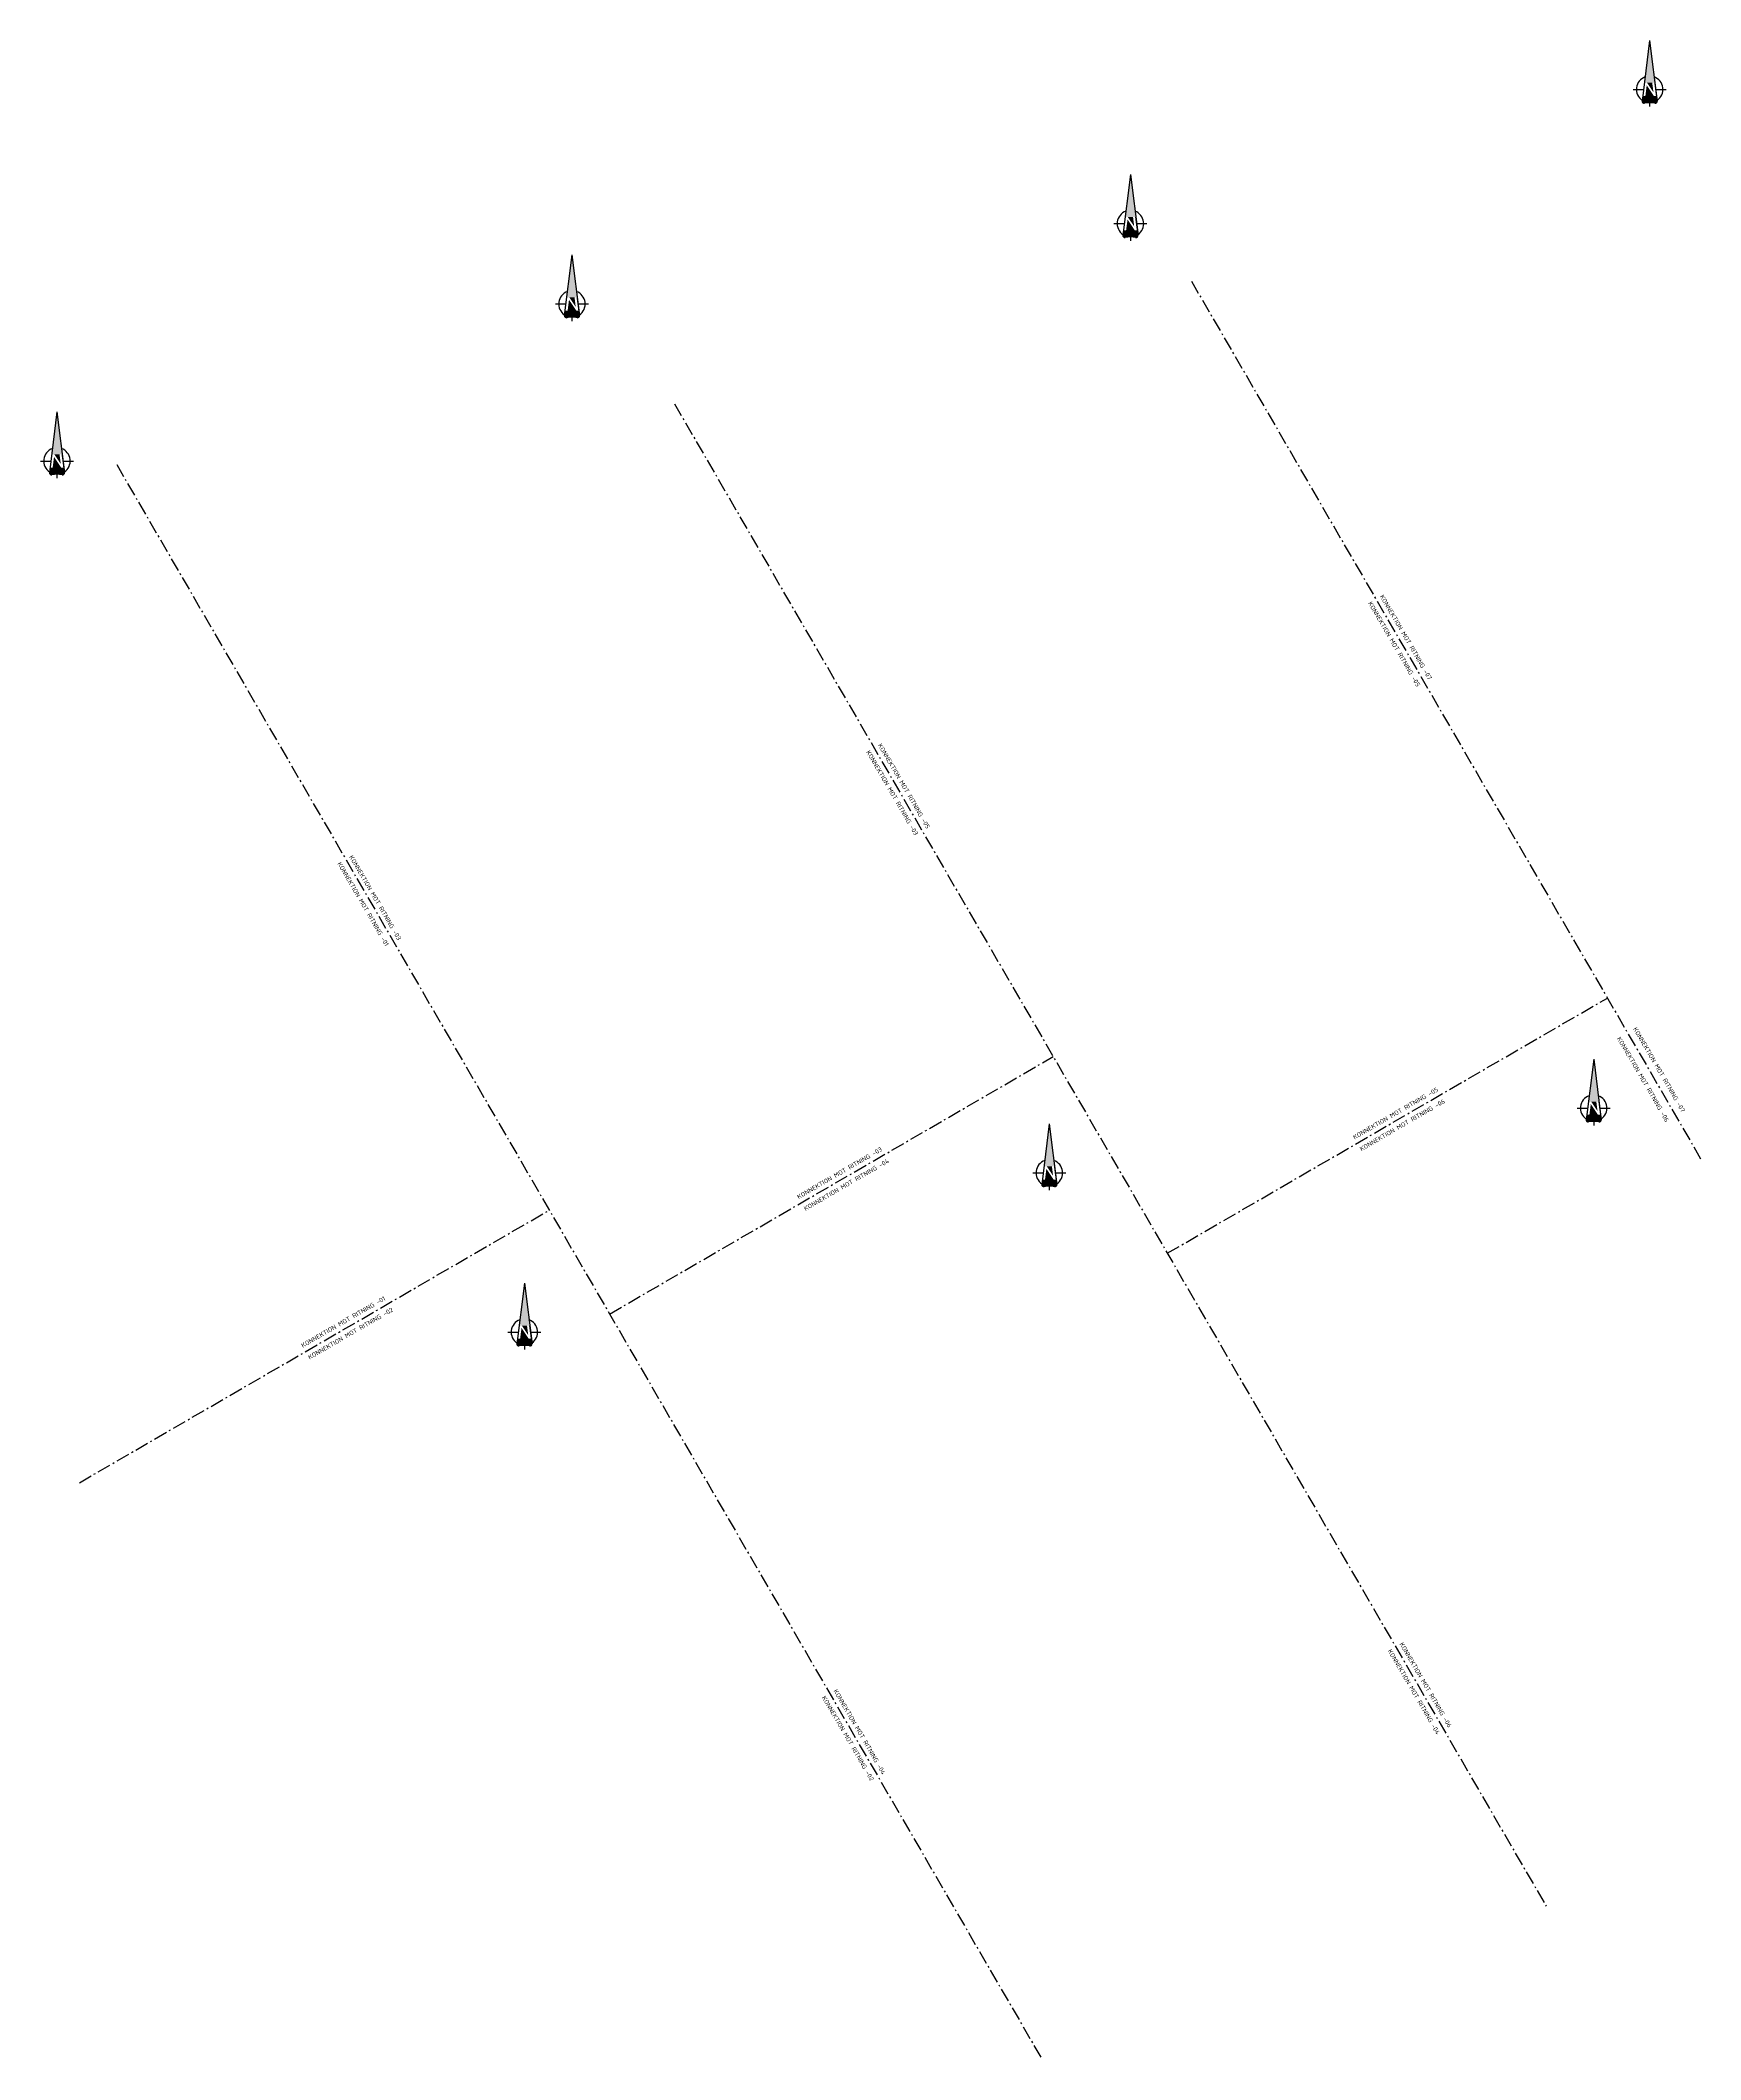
# Model space of a CAD drawing. Header units: metres. Extents: x 119304 to 119816, y 6148169 to 6148791.
import ezdxf

# ---------------------------------------------------------------- set-up
doc = ezdxf.new("R2010")
doc.units = ezdxf.units.M
doc.linetypes.add('BH90_KONNEKTION', pattern=[6.7, 4.2, -1, 0.5, -1])
doc.layers.get('0').update_dxf_attribs({"linetype": 'CONTINUOUS'})
for name, color, linetype in [('KONNEKTION', 6, 'BH90_KONNEKTION'), ('Konnektion txt', 3, 'CONTINUOUS'), ('NORRPIL', 1, 'CONTINUOUS')]:
    doc.layers.add(name, color=color, linetype=linetype)
doc.styles.add('ISO', font='iso.shx')

# ---------------------------------------------------------------- blocks, each defined once
blk = doc.blocks.new('_ARROW6')
for p, q in [((-44.9, 0), (-51, 0)), ((51, 0), (-42.4, 11.7)), ((51, 0), (-42.4, -11.7)), ((-24.5, 25.5), (-24.5, 9.4)), ((-24.5, -9.4), (-24.5, -25.5))]:
    blk.add_line(p, q)
for centre, radius, start, end in [((-42.7, 8.6), 3.06, 82.875, 192.2174), ((-82.6, 0), 37.7, 347.7826, 12.2174), ((-24.5, 0), 20.4, 20.193, 145.557), ((-42.7, -8.6), 3.06, 167.7826, 277.125), ((-24.5, 0), 20.4, 214.443, 339.807)]:
    blk.add_arc(centre, radius, start, end)
for points in [[(-45.5, 9.9), (-42.7, 8.6), (-45.8, 8.9), (-42.7, 8.6)], [(-45.8, 8.9), (-42.7, 8.6), (-45.7, 8), (-42.7, 8.6)], [(-45.7, 8), (-42.7, 8.6), (-45.5, 6.9), (-42.7, 8.6)], [(-44.8, 10.9), (-42.7, 8.6), (-45.5, 9.9), (-42.7, 8.6)], [(-45.5, 6.9), (-45.1, 4.3), (-44.3, 7.9), (-44.1, 3.2)], [(-45.1, 4.1), (-44.9, 1.9), (-44.1, 3.3), (-43.7, 1.1)], [(-44.9, 1.8), (-44.9, 0), (-43.7, 1.2), (-43.5, -0.5)], [(-44.9, -1.8), (-44.9, 0), (-43.7, -1.2), (-43.5, 0.5)], [(-43.6, 11.6), (-42.7, 8.6), (-44.8, 10.9), (-42.7, 8.6)], [(-42.1, 11.1), (-41.9, -0.1), (-44.5, 11), (-44.6, 0.1)], [(-42.1, -11.1), (-41.9, 0.1), (-44.5, -11), (-44.6, -0.1)], [(-42.4, 11.7), (-42.7, 8.6), (-43.6, 11.6), (-42.7, 8.6)], [(-34.7, 10.7), (-34.7, -10.7), (-42.4, 11.7), (-42.4, -11.7)], [(-14.3, 7.1), (-34.7, 9.7), (-14.3, 8.2), (-34.7, 10.7)], [(-34.7, -6.6), (-18.1, 4.5), (-34.7, 6.6)], [(-14.3, 4), (-29.1, -5.9), (-14.3, -4)], [(51, 0), (-14.3, -8.2), (-14.3, 8.2)], [(-45.8, -8.9), (-42.7, -8.6), (-45.7, -8), (-42.7, -8.6)], [(-45.5, -9.9), (-42.7, -8.6), (-45.8, -8.9), (-42.7, -8.6)], [(-45.7, -8), (-42.7, -8.6), (-45.5, -6.9), (-42.7, -8.6)], [(-45.5, -6.9), (-45.1, -4.3), (-44.3, -7.9), (-44.1, -3.2)], [(-44.8, -10.9), (-42.7, -8.6), (-45.5, -9.9), (-42.7, -8.6)], [(-45.1, -4.1), (-44.9, -1.9), (-44.1, -3.3), (-43.7, -1.1)], [(-43.6, -11.6), (-42.7, -8.6), (-44.8, -10.9), (-42.7, -8.6)], [(-42.4, -11.7), (-42.7, -8.6), (-43.6, -11.6), (-42.7, -8.6)], [(-14.3, -7.1), (-34.7, -9.7), (-14.3, -8.2), (-34.7, -10.7)]]:
    blk.add_solid(points)

msp = doc.modelspace()

# ---------------------------------------------------------------- linework, layer by layer
at = {"layer": 'KONNEKTION'}
for p, q in [((119651.42, 6148417.29), (119786.9, 6148495.89)), ((119479.69, 6148398.58), (119616.29, 6148477.84)), ((119316.44, 6148346.62), (119461.13, 6148430.56))]:
    msp.add_line(p, q, dxfattribs=at)
at = {"layer": 'KONNEKTION', "flags": 128}
for points in [[(119658.84, 6148716.61), (119815.62, 6148446.4)], [(119499.67, 6148678.85), (119768.05, 6148216.27)], [(119327.94, 6148660.15), (119612.89, 6148169)]]:
    msp.add_lwpolyline(points, dxfattribs=at)

# ---------------------------------------------------------------- block references
at = {"layer": 'NORRPIL', "xscale": 0.2000000001862645, "yscale": 0.2000000001862645, "zscale": 0.2000000001862645, "rotation": 90}
for p in [(119799.92, 6148780.57), (119640.06, 6148739.24), (119468.1, 6148714.52), (119309.54, 6148666.15), (119782.7, 6148466.88), (119615.08, 6148446.94), (119453.47, 6148397.91)]:
    msp.add_blockref('_ARROW6', p, dxfattribs=at)

# ---------------------------------------------------------------- texts
at = {"layer": 'Konnektion txt', "style": 'ISO'}
for s, rotation, p in [('KONNEKTION MOT RITNING -07', 300.12102, (119716.77, 6148619.55)), ('KONNEKTION MOT RITNING -05', 300.12102, (119713.15, 6148617.46)), ('KONNEKTION MOT RITNING -03', 300.12102, (119558.61, 6148571.63)), ('KONNEKTION MOT RITNING -05', 300.12102, (119562.23, 6148573.73)), ('KONNEKTION MOT RITNING -01', 300.12102, (119395.8, 6148537.26)), ('KONNEKTION MOT RITNING -03', 300.12102, (119399.42, 6148539.35)), ('KONNEKTION MOT RITNING -06', 300.12102, (119789.79, 6148483.43)), ('KONNEKTION MOT RITNING -07', 300.12102, (119794.74, 6148486.38)), ('KONNEKTION MOT RITNING -05', 30.10001, (119709.09, 6148452.28)), ('KONNEKTION MOT RITNING -06', 30.10001, (119711.18, 6148448.66)), ('KONNEKTION MOT RITNING -03', 30.10001, (119537.92, 6148433.9)), ('KONNEKTION MOT RITNING -04', 30.10001, (119540.01, 6148430.28)), ('KONNEKTION MOT RITNING -01', 30.10001, (119385.25, 6148388.13)), ('KONNEKTION MOT RITNING -02', 30.10001, (119387.35, 6148384.51)), ('KONNEKTION MOT RITNING -04', 300.12102, (119719.21, 6148294.87)), ('KONNEKTION MOT RITNING -06', 300.12102, (119722.83, 6148296.97)), ('KONNEKTION MOT RITNING -04', 300.12102, (119548.55, 6148282.52)), ('KONNEKTION MOT RITNING -02', 300.12102, (119544.98, 6148280.5))]:
    msp.add_text(s, height=1.4, rotation=rotation, dxfattribs=at).set_placement(p)

doc.saveas('drawing.dxf')
